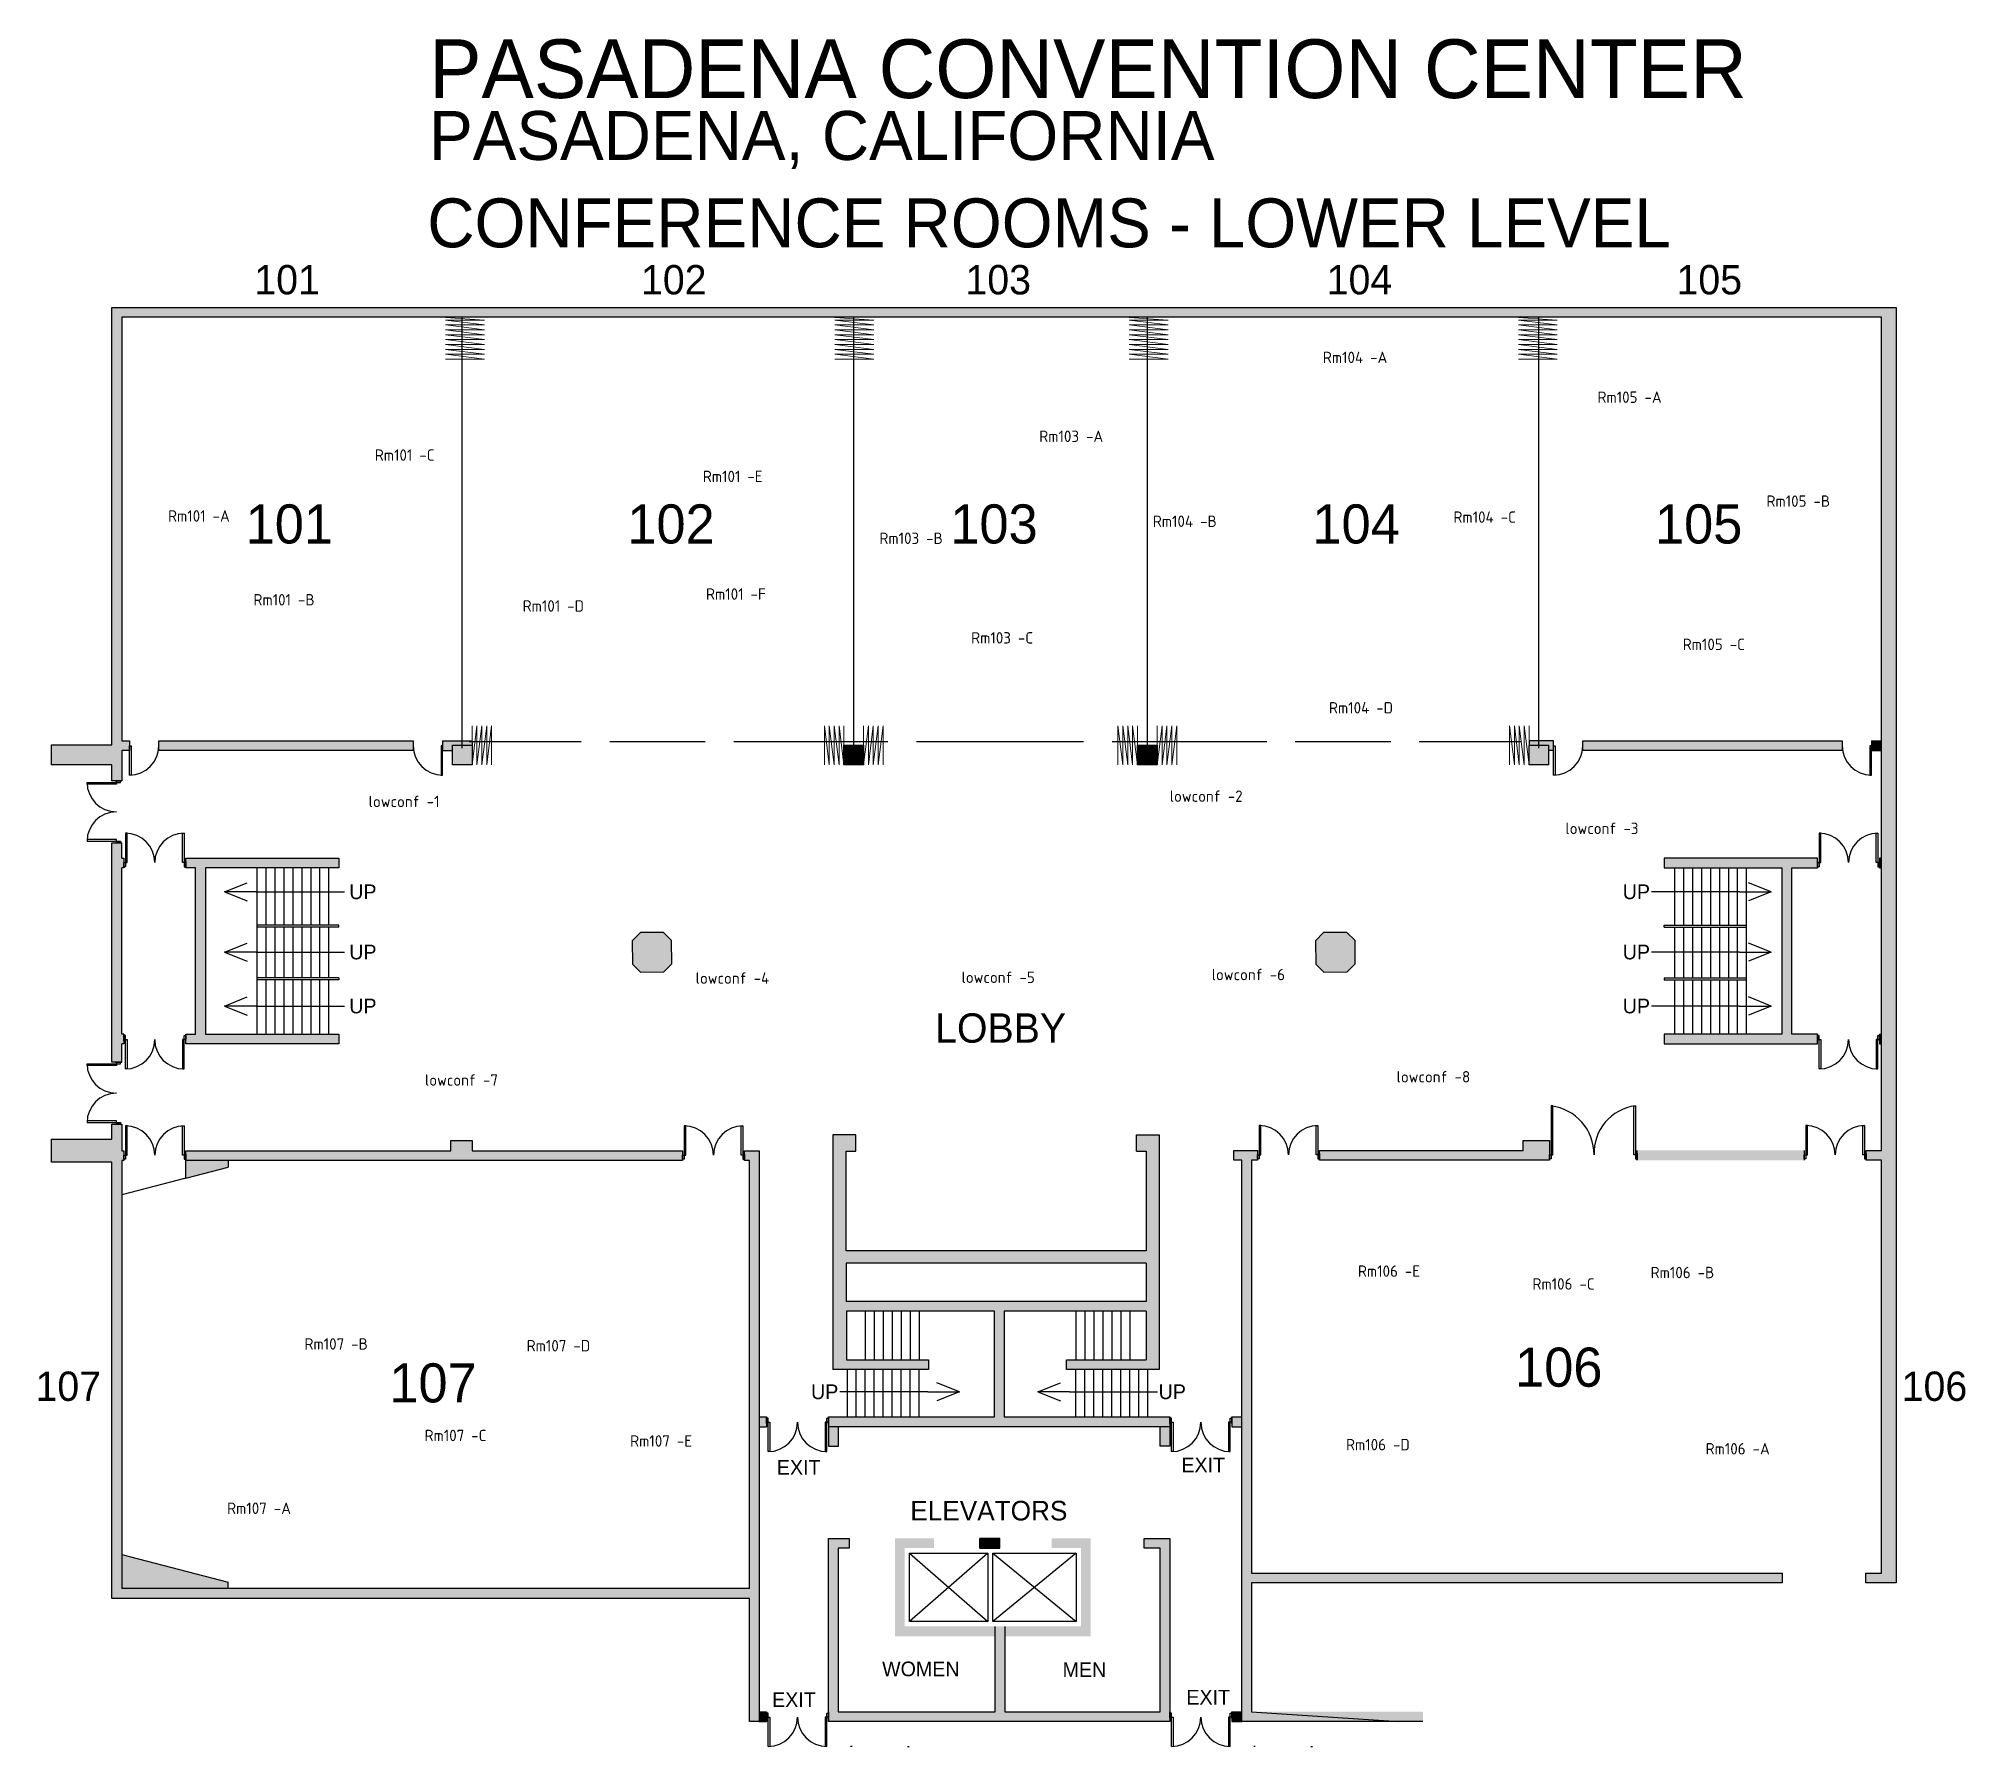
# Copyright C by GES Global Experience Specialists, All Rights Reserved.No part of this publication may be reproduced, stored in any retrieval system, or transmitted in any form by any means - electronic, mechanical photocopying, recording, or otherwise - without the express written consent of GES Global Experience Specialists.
# Model space of a CAD drawing. Header units: inches. Extents: x 3281 to 5643, y 3049 to 5144.
import ezdxf
from ezdxf.enums import TextEntityAlignment as Align

# ---------------------------------------------------------------- set-up
doc = ezdxf.new("R2010")
doc.units = ezdxf.units.IN
doc.header["$LTSCALE"] = 100
doc.header["$MEASUREMENT"] = 0
doc.linetypes.add('DASHED', pattern=[19.05, 12.7, -6.35])
doc.linetypes.add('DASHEDTINY', pattern=[2.8575, 1.905, -0.9525])
doc.layers.add('AP_Name', color=176, linetype='CONTINUOUS', lineweight=18, true_color=0x000080)
for name, color, linetype, lineweight in [('bldg_airwall', 53, 'DASHED', 25), ('bldg_airwall_storage', 53, 'CONTINUOUS', 18), ('bldg_doors', 7, 'CONTINUOUS', 25), ('bldg_text', 94, 'CONTINUOUS', 25), ('bldg_title', 94, 'CONTINUOUS', 25), ('bldg_wallint', 7, 'CONTINUOUS', 25), ('bldg_wallintsol', 7, 'CONTINUOUS', 25)]:
    doc.layers.add(name, color=color, linetype=linetype, lineweight=lineweight)
doc.layers.add('bldg_stairs', color=9, linetype='CONTINUOUS')
doc.styles.add('bldgtx18', font='bldgtx18')
doc.styles.add('bldgtx24', font='bldgtx24')
doc.styles.add('bldgtx36', font='bldgtx36')
doc.styles.add('bldgtx48', font='bldgtx48')
doc.styles.add('iso3098', font='iso3098')
doc.styles.add('showtx60', font='showtx60')

msp = doc.modelspace()

# ---------------------------------------------------------------- texts
at = {"layer": 'AP_Name', "style": 'iso3098'}
for s, p in [('Rm104 -A', (4855.5, 4745.7)), ('Rm105 -A', (5192.2, 4696.9)), ('Rm103 -A', (4507.8, 4648.9)), ('Rm101 -C', (3693.1, 4625.9)), ('Rm101 -E', (4095.3, 4599.7)), ('Rm105 -B', (5399.4, 4569.4)), ('Rm101 -A', (3439.6, 4551.2)), ('Rm104 -C', (5015.6, 4549.8)), ('Rm103 -B', (4311.8, 4523.8)), ('Rm104 -B', (4647, 4544.7)), ('Rm101 -F', (4099.2, 4455.4)), ('Rm101 -B', (3544.3, 4448.4)), ('Rm101 -D', (3874.4, 4440.8)), ('Rm103 -C', (4424.3, 4401.7)), ('Rm105 -C', (5296.7, 4393.7)), ('Rm104 -D', (4863, 4315.9)), ('lowconf -1', (3685.6, 4201)), ('lowconf -2', (4667.8, 4207.5)), ('lowconf -3', (5152.9, 4168)), ('lowconf -4', (4086.5, 3984.3)), ('lowconf -5', (4412.5, 3985.3)), ('lowconf -6', (4719.2, 3988.7)), ('lowconf -8', (4945.9, 3863.3)), ('lowconf -7', (3754.6, 3859.3)), ('Rm106 -E', (4898.5, 3624.9)), ('Rm106 -C', (5112.5, 3609.2)), ('Rm106 -B', (5257.4, 3623.2)), ('Rm107 -B', (3606.9, 3535.6)), ('Rm107 -D', (3879.3, 3533.4)), ('Rm107 -C', (3754.1, 3423.3)), ('Rm107 -E', (4006.2, 3416.6)), ('Rm106 -D', (4883.9, 3412.1)), ('Rm106 -A', (5324.8, 3407)), ('Rm107 -A', (3512, 3334))]:
    msp.add_text(s, height=14, dxfattribs=at).set_placement(p)
at = {"layer": 'bldg_airwall', "style": 'bldgtx48'}
for s, p in [('101', (3588.3, 4548.4)), ('102', (4056.3, 4548.4)), ('103', (4452.3, 4548.4)), ('104', (4896.3, 4548.4)), ('105', (5316.3, 4548.4)), ('106', (5144.8, 3514.1)), ('107', (3764.5, 3494.8))]:
    msp.add_text(s, height=48, dxfattribs=at).set_placement(p, align=Align.MIDDLE_CENTER)
at = {"layer": 'bldg_text'}
for s, height, style, p in [('101', 36, 'bldgtx36', (3585.6, 4848)), ('102', 36, 'bldgtx36', (4059.7, 4848)), ('103', 36, 'bldgtx36', (4457.5, 4848)), ('104', 36, 'bldgtx36', (4900.4, 4848)), ('105', 36, 'bldgtx36', (5329.3, 4848)), ('UP', 18, 'bldgtx18', (3678.5, 4097.2)), ('UP', 18, 'bldgtx18', (5239.9, 4097.2)), ('UP', 18, 'bldgtx18', (3678.5, 4023.3)), ('UP', 18, 'bldgtx18', (5239.9, 4023.3)), ('UP', 18, 'bldgtx18', (3678.5, 3957.1)), ('LOBBY', 36, 'bldgtx36', (4460.4, 3930.1)), ('UP', 18, 'bldgtx18', (5239.9, 3957.1)), ('107', 36, 'bldgtx36', (3317.3, 3490.7)), ('106', 36, 'bldgtx36', (5605.4, 3490.7)), ('UP', 18, 'bldgtx18', (4244.7, 3483.9)), ('UP', 18, 'bldgtx18', (4670.9, 3483.9)), ('ELEVATORS', 24, 'bldgtx24', (4446, 3338.1))]:
    msp.add_text(s, height=height, dxfattribs=dict(at, style=style)).set_placement(p, align=Align.MIDDLE_CENTER)
at = {"layer": 'bldg_text', "style": 'bldgtx18'}
for s, p in [('EXIT', (4682.1, 3385.2)), ('EXIT', (4186.1, 3382.2)), ('WOMEN', (4315.1, 3135)), ('MEN', (4536.4, 3134)), ('EXIT', (4180.3, 3097.2)), ('EXIT', (4688.2, 3100.3))]:
    msp.add_text(s, height=18, dxfattribs=at).set_placement(p)
at = {"layer": 'bldg_title', "style": 'showtx60'}
for s, height, p in [('PASADENA CONVENTION CENTER', 72, (3759.7, 5070.8)), ('PASADENA, CALIFORNIA', 60, (3759.7, 4994.9))]:
    msp.add_text(s, height=height, dxfattribs=at).set_placement(p)
msp.add_text('CONFERENCE ROOMS - LOWER LEVEL', height=60, dxfattribs=at).set_placement((4519.8, 4887.7), align=Align.CENTER)

# ---------------------------------------------------------------- hatches: boundary and pattern name
at = {"layer": 'bldg_wallintsol'}
for points in [[(5540.3, 4801.9), (5540.3, 4157.3), (5540.4, 4138.4), (5540.3, 4138.4), (5540.3, 4126.4), (5540.4, 4126.4), (5540.3, 3922.5), (5540.3, 3780), (5521.6, 3780), (5521.6, 3768), (5540.3, 3768), (5540.3, 3261.6), (5521.4, 3261.6), (5521.4, 3249.6), (5558.4, 3249.6), (5558.4, 3774), (5558.4, 4813.9), (3370.9, 4813.9), (3370.9, 4353.1), (3370.9, 4277.4), (3296.8, 4277.4), (3296.8, 4252.9), (3370.9, 4252.9), (3370.9, 4233.3), (3382.9, 4233.3), (3382.9, 4270.4), (3392.3, 4270.4), (3392.3, 4276.3), (3392.3, 4282.4), (3382.9, 4282.4), (3382.9, 4347.1), (3382.9, 4801.9)], [(3740.3, 4282.4), (3428.3, 4282.4), (3428.3, 4270.4), (3740.3, 4270.4)], [(4292.3, 4276.9), (4268.3, 4276.9), (4268.3, 4252.9), (4292.3, 4252.9)], [(4652.3, 4276.9), (4628.3, 4276.9), (4628.3, 4252.9), (4652.3, 4252.9)], [(5492.3, 4282.4), (5174.3, 4282.4), (5174.3, 4270.4), (5492.3, 4270.4)], [(5540.3, 4282.4), (5528.3, 4282.4), (5528.3, 4270.4), (5540.3, 4270.4)], [(5461.9, 4138.4), (5274.2, 4138.4), (5274.2, 4126.4), (5418.4, 4126.4), (5418.4, 3922.5), (5274.2, 3922.5), (5274.2, 3910.5), (5410.9, 3910.5), (5461.9, 3910.5), (5461.9, 3922.5), (5430.4, 3922.5), (5430.4, 4126.4), (5461.9, 4126.4)], [(5540.3, 4138.4), (5537.9, 4138.4), (5537.9, 4126.4), (5540.3, 4126.4)], [(4057.1, 4037.3), (4047, 4047.2), (4018.7, 4047.1), (4008.8, 4037), (4008.9, 4008.6), (4019, 3998.7), (4047.4, 3998.9), (4057.3, 4009)], [(4895, 4037.3), (4884.9, 4047.2), (4856.5, 4047.1), (4846.6, 4037), (4846.8, 4008.6), (4856.9, 3998.7), (4885.3, 3998.9), (4895.2, 4009)], [(5540.3, 3922.5), (5537.9, 3922.5), (5537.9, 3910.5), (5540.3, 3910.5)], [(3382.9, 3812.2), (3370.9, 3812.2), (3370.9, 3793.6), (3296.8, 3793.6), (3296.8, 3765.7), (3370.9, 3765.7), (3370.9, 3230.5), (4152.4, 3230.5), (4152.4, 3079.4), (4164.4, 3079.4), (4164.4, 3253.6), (4164.4, 3779.5), (4146.4, 3779.5), (4146.4, 3767.5), (4152.4, 3767.5), (4152.4, 3242.5), (3382.9, 3242.5), (3382.9, 3767.5), (3385.4, 3767.5), (3385.4, 3779.5), (3382.9, 3779.5)], [(4070.4, 3779.5), (3812.3, 3779.5), (3812.3, 3792), (3786.4, 3792), (3786.4, 3779.5), (3461.4, 3779.5), (3461.4, 3767.5), (4070.4, 3767.5)], [(5133.4, 3780), (5133.4, 3792), (5101, 3792), (5101, 3780), (4851.5, 3780), (4851.5, 3768), (5133.4, 3768)], [(3513.4, 3767.5), (3461.4, 3767.5), (3461.4, 3745.9), (3513.4, 3759.5)], [(4978.2, 3079.4), (4978.2, 3091.4), (4768.2, 3091.4), (4768.2, 3249.6), (5418.8, 3249.6), (5418.8, 3261.6), (4768.2, 3261.6), (4768.2, 3768), (4775.5, 3768), (4775.5, 3780), (4762.2, 3780), (4746.3, 3780), (4746.3, 3768), (4756.2, 3768), (4756.2, 3255.6), (4756.2, 3079.4)], [(5445.6, 3780), (5240.7, 3780), (5240.7, 3768), (5445.6, 3768)], [(3382.9, 3284.5), (3382.9, 3242.5), (3513.4, 3242.5), (3513.4, 3250.5)], [(4667.9, 3091.4), (4667.9, 3304.1), (4636.5, 3304.1), (4636.5, 3292.1), (4655.9, 3292.1), (4655.9, 3091.4), (4465.8, 3091.4), (4465.8, 3184.1), (4453.8, 3184.1), (4453.8, 3091.4), (4261.3, 3091.4), (4261.3, 3292.1), (4274.7, 3292.1), (4274.7, 3304.1), (4249.3, 3304.1), (4249.3, 3089.8), (4249.5, 3089.8), (4249.5, 3079.4), (4459.8, 3079.4), (4667.9, 3079.4)], [(4459.5, 3304.1), (4435, 3304.1), (4435, 3292.1), (4459.5, 3292.1)], [(4173.5, 3091.4), (4164.4, 3091.4), (4164.4, 3079.4), (4173.5, 3079.4)], [(4756.2, 3091.4), (4743.9, 3091.4), (4743.9, 3079.4), (4756.2, 3079.4)]]:
    msp.add_hatch(color=256, dxfattribs=at).paths.add_polyline_path(points, flags=0)
h = msp.add_hatch(color=256, dxfattribs=at)
h.paths.add_polyline_path([(3812.3, 4282.4), (3776.3, 4282.4), (3776.3, 4270.4), (3788.3, 4270.4), (3788.3, 4276.9), (3812.3, 4276.9)], flags=0)
h.paths.add_polyline_path([(3812.3, 4276.9), (3788.3, 4276.9), (3788.3, 4252.9), (3812.3, 4252.9)], flags=0)
h = msp.add_hatch(color=256, dxfattribs=at)
h.paths.add_polyline_path([(5138.3, 4282.4), (5108.3, 4282.4), (5108.3, 4276.9), (5132.3, 4276.9), (5132.3, 4270.4), (5138.3, 4270.4), (5138.3, 4276.3)], flags=0)
h.paths.add_polyline_path([(5132.3, 4276.9), (5108.3, 4276.9), (5108.3, 4252.9), (5132.3, 4252.9)], flags=0)
h = msp.add_hatch(color=256, dxfattribs=at)
h.paths.add_polyline_path([(3385.3, 3922.5), (3382.9, 3922.5), (3382.8, 4126.4), (3385.3, 4126.4), (3385.3, 4138.4), (3382.8, 4138.4), (3382.9, 4157.3), (3370.9, 4157.3), (3370.9, 3888.2), (3382.9, 3888.2), (3382.9, 3910.5), (3385.3, 3910.5)], flags=0)
h.paths.add_polyline_path([(3485.4, 4126.4), (3649, 4126.4), (3649, 4138.4), (3461.3, 4138.4), (3461.3, 4126.4), (3473.4, 4126.4), (3473.4, 3922.5), (3461.3, 3922.5), (3461.3, 3910.5), (3512.3, 3910.5), (3649, 3910.5), (3649, 3922.5), (3485.4, 3922.5)], flags=0)
h = msp.add_hatch(color=256, dxfattribs=at)
h.paths.add_polyline_path([(4654.9, 3798.9), (4626.9, 3798.9), (4626.9, 3778.9), (4638.9, 3778.9), (4638.9, 3656.9), (4270.9, 3656.9), (4270.9, 3778.9), (4282.9, 3778.9), (4282.9, 3798.9), (4254.9, 3798.9), (4254.9, 3511.1), (4372.1, 3511.1), (4372.1, 3523.1), (4271.4, 3523.1), (4271.4, 3582.6), (4452.9, 3582.6), (4452.9, 3453.1), (4249.5, 3453.1), (4249.5, 3441.1), (4667.9, 3441.1), (4667.9, 3453.1), (4661.9, 3453.1), (4464.9, 3453.1), (4464.9, 3582.6), (4638.9, 3582.6), (4638.9, 3523.1), (4541.3, 3523.1), (4541.3, 3511.1), (4654.9, 3511.1)], flags=0)
h.paths.add_polyline_path([(4638.9, 3594.6), (4270.9, 3594.6), (4270.9, 3641.5), (4638.9, 3641.5)], flags=0)
h = msp.add_hatch(color=256, dxfattribs=at)
h.paths.add_polyline_path([(4261.5, 3441.1), (4249.5, 3441.1), (4249.5, 3417.1), (4261.5, 3417.1)], flags=0)
h.paths.add_polyline_path([(4173.5, 3453.1), (4164.4, 3453.1), (4164.4, 3441.1), (4173.5, 3441.1)], flags=0)
h = msp.add_hatch(color=256, dxfattribs=at)
h.paths.add_polyline_path([(4756.2, 3453.1), (4743.9, 3453.1), (4743.9, 3441.1), (4756.2, 3441.1)], flags=0)
h.paths.add_polyline_path([(4667.9, 3441.1), (4655.9, 3441.1), (4655.9, 3417.1), (4667.9, 3417.1)], flags=0)
at = {"layer": 'bldg_wallintsol', "linetype": 'CONTINUOUS'}
msp.add_hatch(color=256, dxfattribs=at).paths.add_polyline_path([(4330.9, 3184.1), (4450.9, 3184.1), (4570.9, 3184.1), (4570.9, 3304.1), (4522.9, 3304.1), (4522.9, 3292.1), (4558.9, 3292.1), (4558.9, 3196.1), (4342.9, 3196.1), (4342.9, 3292.1), (4378.9, 3292.1), (4378.9, 3304.1), (4330.9, 3304.1)], flags=0)

# ---------------------------------------------------------------- linework, layer by layer
at = {"layer": 'bldg_airwall'}
for p, q in [((3800.4, 4273.5), (3800.4, 4802.1)), ((4280.4, 4273.5), (4280.4, 4802.1)), ((4640.4, 4273.5), (4640.4, 4802.1)), ((5120.4, 4273.5), (5120.4, 4802.1)), ((3946.2, 4281.2), (3808.9, 4281.2)), ((4098.2, 4281.2), (3981.2, 4281.2)), ((4322.2, 4281.2), (4133.2, 4281.2)), ((4562.2, 4281.2), (4357.2, 4281.2)), ((4786.7, 4281.2), (4597.2, 4281.2)), ((4938.7, 4281.2), (4821.7, 4281.2)), ((5098.9, 4281.2), (4973.7, 4281.2))]:
    msp.add_line(p, q, dxfattribs=at)
at = {"layer": 'bldg_airwall_storage'}
for p, q in [((3780, 4801.9), (3827.7, 4801.9)), ((3827.7, 4798.5), (3780, 4801.5)), ((3827.7, 4792.5), (3780, 4798.5)), ((3780, 4798.5), (3827.7, 4798.5)), ((4257.2, 4801.9), (4304.8, 4801.9)), ((4304.8, 4798.5), (4257.2, 4801.5)), ((4304.8, 4792.5), (4257.2, 4798.5)), ((4257.2, 4798.5), (4304.8, 4798.5)), ((4618.2, 4801.9), (4665.8, 4801.9)), ((4665.8, 4798.5), (4618.2, 4801.5)), ((4665.8, 4792.5), (4618.2, 4798.5)), ((4618.2, 4798.5), (4665.8, 4798.5)), ((5095.3, 4801.9), (5142.9, 4801.9)), ((5142.9, 4798.5), (5095.3, 4801.5)), ((5142.9, 4792.5), (5095.3, 4798.5)), ((5095.3, 4798.5), (5142.9, 4798.5)), ((3827.7, 4786.5), (3780, 4792.5)), ((3780, 4792.5), (3827.7, 4792.5)), ((3827.7, 4780.5), (3780, 4786.5)), ((3780, 4786.5), (3827.7, 4786.5)), ((3827.7, 4774.5), (3780, 4780.5)), ((3780, 4780.5), (3827.7, 4780.5)), ((3827.7, 4768.5), (3780, 4774.5)), ((3780, 4774.5), (3827.7, 4774.5)), ((4304.8, 4786.5), (4257.2, 4792.5)), ((4257.2, 4792.5), (4304.8, 4792.5)), ((4304.8, 4780.5), (4257.2, 4786.5)), ((4257.2, 4786.5), (4304.8, 4786.5)), ((4304.8, 4774.5), (4257.2, 4780.5)), ((4257.2, 4780.5), (4304.8, 4780.5)), ((4304.8, 4768.5), (4257.2, 4774.5)), ((4257.2, 4774.5), (4304.8, 4774.5)), ((4665.8, 4786.5), (4618.2, 4792.5)), ((4618.2, 4792.5), (4665.8, 4792.5)), ((4665.8, 4780.5), (4618.2, 4786.5)), ((4618.2, 4786.5), (4665.8, 4786.5)), ((4665.8, 4774.5), (4618.2, 4780.5)), ((4618.2, 4780.5), (4665.8, 4780.5)), ((4665.8, 4768.5), (4618.2, 4774.5)), ((4618.2, 4774.5), (4665.8, 4774.5)), ((5142.9, 4786.5), (5095.3, 4792.5)), ((5095.3, 4792.5), (5142.9, 4792.5)), ((5142.9, 4780.5), (5095.3, 4786.5)), ((5095.3, 4786.5), (5142.9, 4786.5)), ((5142.9, 4774.5), (5095.3, 4780.5)), ((5095.3, 4780.5), (5142.9, 4780.5)), ((5142.9, 4768.5), (5095.3, 4774.5)), ((5095.3, 4774.5), (5142.9, 4774.5)), ((3827.7, 4762.5), (3780, 4768.5)), ((3780, 4768.5), (3827.7, 4768.5)), ((3827.7, 4756.5), (3780, 4762.5)), ((3780, 4762.5), (3827.7, 4762.5)), ((3827.7, 4750.5), (3780, 4756.5)), ((3780, 4756.5), (3827.7, 4756.5)), ((3780, 4750.5), (3827.7, 4750.5)), ((4304.8, 4762.5), (4257.2, 4768.5)), ((4257.2, 4768.5), (4304.8, 4768.5)), ((4304.8, 4756.5), (4257.2, 4762.5)), ((4257.2, 4762.5), (4304.8, 4762.5)), ((4304.8, 4750.5), (4257.2, 4756.5)), ((4257.2, 4756.5), (4304.8, 4756.5)), ((4257.2, 4750.5), (4304.8, 4750.5)), ((4665.8, 4762.5), (4618.2, 4768.5)), ((4618.2, 4768.5), (4665.8, 4768.5)), ((4665.8, 4756.5), (4618.2, 4762.5)), ((4618.2, 4762.5), (4665.8, 4762.5)), ((4665.8, 4750.5), (4618.2, 4756.5)), ((4618.2, 4756.5), (4665.8, 4756.5)), ((4618.2, 4750.5), (4665.8, 4750.5)), ((5142.9, 4762.5), (5095.3, 4768.5)), ((5095.3, 4768.5), (5142.9, 4768.5)), ((5142.9, 4756.5), (5095.3, 4762.5)), ((5095.3, 4762.5), (5142.9, 4762.5)), ((5142.9, 4750.5), (5095.3, 4756.5)), ((5095.3, 4756.5), (5142.9, 4756.5)), ((5095.3, 4750.5), (5142.9, 4750.5)), ((3812.3, 4300.9), (3812.3, 4252.9)), ((3818.3, 4300.9), (3812.3, 4252.9)), ((3818.3, 4300.9), (3818.3, 4252.9)), ((3824.3, 4300.9), (3818.3, 4252.9)), ((3824.3, 4300.9), (3824.3, 4252.9)), ((3830.3, 4300.9), (3824.3, 4252.9)), ((3830.3, 4252.9), (3830.3, 4300.9)), ((3836.3, 4300.9), (3830.3, 4252.9)), ((3836.3, 4252.9), (3836.3, 4300.9)), ((4244.3, 4300.9), (4244.3, 4252.9)), ((4244.3, 4300.9), (4250.3, 4252.9)), ((4250.3, 4300.9), (4250.3, 4252.9)), ((4250.3, 4300.9), (4256.3, 4252.9)), ((4256.3, 4300.9), (4256.3, 4252.9)), ((4256.3, 4300.9), (4262.3, 4252.9)), ((4262.3, 4300.9), (4262.3, 4252.9)), ((4262.3, 4300.9), (4268.3, 4252.9)), ((4268.3, 4252.9), (4268.3, 4300.9)), ((4292.3, 4300.9), (4292.3, 4252.9)), ((4298.3, 4300.9), (4292.3, 4252.9)), ((4298.3, 4300.9), (4298.3, 4252.9)), ((4304.3, 4300.9), (4298.3, 4252.9)), ((4304.3, 4300.9), (4304.3, 4252.9)), ((4310.3, 4300.9), (4304.3, 4252.9)), ((4310.3, 4300.9), (4310.3, 4252.9)), ((4316.3, 4300.9), (4310.3, 4252.9)), ((4316.3, 4252.9), (4316.3, 4300.9)), ((4604.3, 4300.9), (4604.3, 4252.9)), ((4604.3, 4300.9), (4610.3, 4252.9)), ((4610.3, 4300.9), (4610.3, 4252.9)), ((4610.3, 4300.9), (4616.3, 4252.9)), ((4616.3, 4300.9), (4616.3, 4252.9)), ((4616.3, 4300.9), (4622.3, 4252.9)), ((4622.3, 4300.9), (4622.3, 4252.9)), ((4622.3, 4300.9), (4628.3, 4252.9)), ((4628.3, 4252.9), (4628.3, 4300.9)), ((4652.3, 4300.9), (4652.3, 4252.9)), ((4658.3, 4300.9), (4652.3, 4252.9)), ((4658.3, 4300.9), (4658.3, 4252.9)), ((4664.3, 4300.9), (4658.3, 4252.9)), ((4664.3, 4300.9), (4664.3, 4252.9)), ((4670.3, 4300.9), (4664.3, 4252.9)), ((4670.3, 4300.9), (4670.3, 4252.9)), ((4676.3, 4300.9), (4670.3, 4252.9)), ((4676.3, 4252.9), (4676.3, 4300.9)), ((5084.3, 4300.9), (5084.3, 4252.9)), ((5090.3, 4252.9), (5084.3, 4300.9)), ((5090.3, 4252.9), (5090.3, 4300.9)), ((5096.3, 4252.9), (5090.3, 4300.9)), ((5096.3, 4300.9), (5096.3, 4252.9)), ((5096.3, 4300.9), (5102.3, 4252.9)), ((5108.3, 4252.9), (5102.3, 4300.9)), ((5102.3, 4300.9), (5102.3, 4252.9)), ((5108.3, 4252.9), (5108.3, 4300.9))]:
    msp.add_line(p, q, dxfattribs=at)
at = {"layer": 'bldg_doors'}
for p, q in [((3392.3, 4276.3), (3394.3, 4276.3)), ((3392.3, 4240.3), (3392.3, 4276.3)), ((3394.3, 4276.3), (3394.3, 4240.3)), ((3776.3, 4276.3), (3774.3, 4276.3)), ((3774.3, 4276.3), (3774.3, 4240.3)), ((3776.3, 4240.3), (3776.3, 4276.3)), ((5138.3, 4276.3), (5140.3, 4276.3)), ((5138.3, 4240.3), (5138.3, 4276.3)), ((5140.3, 4276.3), (5140.3, 4240.3)), ((5528.3, 4276.3), (5526.3, 4276.3)), ((5526.3, 4276.3), (5526.3, 4240.3)), ((5528.3, 4240.3), (5528.3, 4276.3)), ((3340.3, 4229.3), (3340.3, 4231.3)), ((3340.3, 4231.3), (3376.3, 4231.3)), ((3376.3, 4229.3), (3340.3, 4229.3)), ((3381.3, 4233.3), (3376.3, 4233.3)), ((3376.3, 4233.3), (3376.3, 4231.3)), ((3376.3, 4231.3), (3381.3, 4231.3)), ((3376.3, 4231.3), (3376.3, 4229.3)), ((3381.3, 4231.3), (3381.3, 4233.3)), ((3394.3, 4240.3), (3392.3, 4240.3)), ((3774.3, 4240.3), (3776.3, 4240.3)), ((5140.3, 4240.3), (5138.3, 4240.3)), ((5526.3, 4240.3), (5528.3, 4240.3)), ((3376.3, 4161.3), (3340.3, 4161.3)), ((3340.3, 4161.3), (3340.3, 4159.3)), ((3340.3, 4159.3), (3376.3, 4159.3)), ((3376.3, 4159.3), (3376.3, 4161.3)), ((3376.3, 4157.3), (3376.3, 4159.3)), ((3376.3, 4159.3), (3381.3, 4159.3)), ((3381.3, 4159.3), (3381.3, 4157.3)), ((3389.3, 4169), (3387.3, 4169)), ((3387.3, 4169), (3387.3, 4133)), ((3389.3, 4133), (3389.3, 4169)), ((3457.3, 4133), (3457.3, 4169)), ((3457.3, 4169), (3459.3, 4169)), ((3459.3, 4169), (3459.3, 4133)), ((5465.9, 4169), (5463.9, 4169)), ((5463.9, 4169), (5463.9, 4133)), ((5465.9, 4133), (5465.9, 4169)), ((5533.9, 4133), (5533.9, 4169)), ((5533.9, 4169), (5535.9, 4169)), ((5535.9, 4169), (5535.9, 4133)), ((3381.3, 4157.3), (3376.3, 4157.3)), ((3385.3, 4128), (3385.3, 4133)), ((3385.3, 4133), (3387.3, 4133)), ((3387.3, 4128), (3385.3, 4128)), ((3387.3, 4133), (3387.3, 4128)), ((3387.3, 4133), (3389.3, 4133)), ((3459.3, 4133), (3457.3, 4133)), ((3461.3, 4133), (3459.3, 4133)), ((3459.3, 4133), (3459.3, 4128)), ((3459.3, 4128), (3461.3, 4128)), ((3461.3, 4128), (3461.3, 4133)), ((5461.9, 4128), (5461.9, 4133)), ((5461.9, 4133), (5463.9, 4133)), ((5463.9, 4128), (5461.9, 4128)), ((5463.9, 4133), (5463.9, 4128)), ((5463.9, 4133), (5465.9, 4133)), ((5535.9, 4133), (5533.9, 4133)), ((5537.9, 4133), (5535.9, 4133)), ((5535.9, 4133), (5535.9, 4128)), ((5535.9, 4128), (5537.9, 4128)), ((5537.9, 4128), (5537.9, 4133)), ((3387.3, 3920.9), (3385.3, 3920.9)), ((3385.3, 3920.9), (3385.3, 3915.9)), ((3385.3, 3915.9), (3387.3, 3915.9)), ((3387.3, 3915.9), (3387.3, 3920.9)), ((3387.3, 3915.9), (3389.3, 3915.9)), ((3387.3, 3879.9), (3387.3, 3915.9)), ((3389.3, 3915.9), (3389.3, 3879.9)), ((3459.3, 3915.9), (3457.3, 3915.9)), ((3457.3, 3915.9), (3457.3, 3879.9)), ((3459.3, 3920.9), (3461.3, 3920.9)), ((3459.3, 3915.9), (3459.3, 3920.9)), ((3461.3, 3915.9), (3459.3, 3915.9)), ((3459.3, 3879.9), (3459.3, 3915.9)), ((3461.3, 3920.9), (3461.3, 3915.9)), ((5463.9, 3920.9), (5461.9, 3920.9)), ((5461.9, 3920.9), (5461.9, 3915.9)), ((5461.9, 3915.9), (5463.9, 3915.9)), ((5463.9, 3915.9), (5463.9, 3920.9)), ((5463.9, 3915.9), (5465.9, 3915.9)), ((5463.9, 3879.9), (5463.9, 3915.9)), ((5465.9, 3915.9), (5465.9, 3879.9)), ((5535.9, 3915.9), (5533.9, 3915.9)), ((5533.9, 3915.9), (5533.9, 3879.9)), ((5535.9, 3920.9), (5537.9, 3920.9)), ((5535.9, 3915.9), (5535.9, 3920.9)), ((5537.9, 3915.9), (5535.9, 3915.9)), ((5535.9, 3879.9), (5535.9, 3915.9)), ((5537.9, 3920.9), (5537.9, 3915.9)), ((3340.3, 3884.2), (3340.3, 3886.2)), ((3340.3, 3886.2), (3376.3, 3886.2)), ((3376.3, 3884.2), (3340.3, 3884.2)), ((3381.3, 3888.2), (3376.3, 3888.2)), ((3376.3, 3888.2), (3376.3, 3886.2)), ((3376.3, 3886.2), (3381.3, 3886.2)), ((3376.3, 3886.2), (3376.3, 3884.2)), ((3381.3, 3886.2), (3381.3, 3888.2)), ((3389.3, 3879.9), (3387.3, 3879.9)), ((3457.3, 3879.9), (3459.3, 3879.9)), ((5465.9, 3879.9), (5463.9, 3879.9)), ((5533.9, 3879.9), (5535.9, 3879.9)), ((5137.4, 3834.6), (5135.4, 3834.6)), ((5135.4, 3834.6), (5135.4, 3774.6)), ((5137.4, 3774.6), (5137.4, 3834.6)), ((5236.7, 3774.6), (5236.7, 3834.6)), ((5236.7, 3834.6), (5238.7, 3834.6)), ((5238.7, 3834.6), (5238.7, 3774.6)), ((3376.3, 3816.2), (3340.3, 3816.2)), ((3340.3, 3816.2), (3340.3, 3814.2)), ((3340.3, 3814.2), (3376.3, 3814.2)), ((3376.3, 3814.2), (3376.3, 3816.2)), ((3376.3, 3812.2), (3376.3, 3814.2)), ((3376.3, 3814.2), (3381.3, 3814.2)), ((3381.3, 3812.2), (3376.3, 3812.2)), ((3381.3, 3814.2), (3381.3, 3812.2)), ((3389.4, 3810.1), (3387.4, 3810.1)), ((3387.4, 3810.1), (3387.4, 3774.1)), ((3389.4, 3774.1), (3389.4, 3810.1)), ((3457.4, 3774.1), (3457.4, 3810.1)), ((3457.4, 3810.1), (3459.4, 3810.1)), ((3459.4, 3810.1), (3459.4, 3774.1)), ((4074.4, 3810.1), (4072.4, 3810.1)), ((4072.4, 3810.1), (4072.4, 3774.1)), ((4074.4, 3774.1), (4074.4, 3810.1)), ((4142.4, 3774.1), (4142.4, 3810.1)), ((4142.4, 3810.1), (4144.4, 3810.1)), ((4144.4, 3810.1), (4144.4, 3774.1)), ((4779.5, 3810.6), (4777.5, 3810.6)), ((4777.5, 3810.6), (4777.5, 3774.6)), ((4779.5, 3774.6), (4779.5, 3810.6)), ((4847.5, 3774.6), (4847.5, 3810.6)), ((4847.5, 3810.6), (4849.5, 3810.6)), ((4849.5, 3810.6), (4849.5, 3774.6)), ((5449.6, 3810.6), (5447.6, 3810.6)), ((5447.6, 3810.6), (5447.6, 3774.6)), ((5449.6, 3774.6), (5449.6, 3810.6)), ((5517.6, 3774.6), (5517.6, 3810.6)), ((5517.6, 3810.6), (5519.6, 3810.6)), ((5519.6, 3810.6), (5519.6, 3774.6)), ((3385.4, 3769.1), (3385.4, 3774.1)), ((3385.4, 3774.1), (3387.4, 3774.1)), ((3387.4, 3769.1), (3385.4, 3769.1)), ((3387.4, 3774.1), (3387.4, 3769.1)), ((3387.4, 3774.1), (3389.4, 3774.1)), ((3459.4, 3774.1), (3457.4, 3774.1)), ((3461.4, 3774.1), (3459.4, 3774.1)), ((3459.4, 3774.1), (3459.4, 3769.1)), ((3459.4, 3769.1), (3461.4, 3769.1)), ((3461.4, 3769.1), (3461.4, 3774.1)), ((4070.4, 3769.1), (4070.4, 3774.1)), ((4070.4, 3774.1), (4072.4, 3774.1)), ((4072.4, 3769.1), (4070.4, 3769.1)), ((4072.4, 3774.1), (4072.4, 3769.1)), ((4072.4, 3774.1), (4074.4, 3774.1)), ((4144.4, 3774.1), (4142.4, 3774.1)), ((4146.4, 3774.1), (4144.4, 3774.1)), ((4144.4, 3774.1), (4144.4, 3769.1)), ((4144.4, 3769.1), (4146.4, 3769.1)), ((4146.4, 3769.1), (4146.4, 3774.1)), ((4775.5, 3769.6), (4775.5, 3774.6)), ((4775.5, 3774.6), (4777.5, 3774.6)), ((4777.5, 3769.6), (4775.5, 3769.6)), ((4777.5, 3774.6), (4777.5, 3769.6)), ((4777.5, 3774.6), (4779.5, 3774.6)), ((4849.5, 3774.6), (4847.5, 3774.6)), ((4851.5, 3774.6), (4849.5, 3774.6)), ((4849.5, 3774.6), (4849.5, 3769.6)), ((4849.5, 3769.6), (4851.5, 3769.6)), ((4851.5, 3769.6), (4851.5, 3774.6)), ((5133.4, 3769.6), (5133.4, 3774.6)), ((5133.4, 3774.6), (5135.4, 3774.6)), ((5135.4, 3769.6), (5133.4, 3769.6)), ((5135.4, 3774.6), (5135.4, 3769.6)), ((5135.4, 3774.6), (5137.4, 3774.6)), ((5238.7, 3774.6), (5236.7, 3774.6)), ((5240.7, 3774.6), (5238.7, 3774.6)), ((5238.7, 3774.6), (5238.7, 3769.6)), ((5238.7, 3769.6), (5240.7, 3769.6)), ((5240.7, 3769.6), (5240.7, 3774.6)), ((5445.6, 3769.6), (5445.6, 3774.6)), ((5445.6, 3774.6), (5447.6, 3774.6)), ((5447.6, 3769.6), (5445.6, 3769.6)), ((5447.6, 3774.6), (5447.6, 3769.6)), ((5447.6, 3774.6), (5449.6, 3774.6)), ((5519.6, 3774.6), (5517.6, 3774.6)), ((5521.6, 3774.6), (5519.6, 3774.6)), ((5519.6, 3774.6), (5519.6, 3769.6)), ((5519.6, 3769.6), (5521.6, 3769.6)), ((5521.6, 3769.6), (5521.6, 3774.6)), ((4175.5, 3451.5), (4173.5, 3451.5)), ((4173.5, 3451.5), (4173.5, 3446.5)), ((4175.5, 3446.5), (4175.5, 3451.5)), ((4247.5, 3451.5), (4249.5, 3451.5)), ((4247.5, 3446.5), (4247.5, 3451.5)), ((4249.5, 3451.5), (4249.5, 3446.5)), ((4249.5, 3451.5), (4249.5, 3446.5)), ((4669.9, 3451.5), (4667.9, 3451.5)), ((4667.9, 3451.5), (4667.9, 3446.5)), ((4669.9, 3446.5), (4669.9, 3451.5)), ((4741.9, 3451.5), (4743.9, 3451.5)), ((4741.9, 3446.5), (4741.9, 3451.5)), ((4743.9, 3451.5), (4743.9, 3446.5)), ((4743.9, 3451.5), (4743.9, 3446.5)), ((4173.5, 3446.5), (4175.5, 3446.5)), ((4175.5, 3446.5), (4177.5, 3446.5)), ((4175.5, 3410.5), (4175.5, 3446.5)), ((4177.5, 3446.5), (4177.5, 3410.5)), ((4247.5, 3446.5), (4245.5, 3446.5)), ((4245.5, 3446.5), (4245.5, 3410.5)), ((4249.5, 3446.5), (4247.5, 3446.5)), ((4247.5, 3410.5), (4247.5, 3446.5)), ((4667.9, 3446.5), (4669.9, 3446.5)), ((4669.9, 3446.5), (4671.9, 3446.5)), ((4669.9, 3410.5), (4669.9, 3446.5)), ((4671.9, 3446.5), (4671.9, 3410.5)), ((4741.9, 3446.5), (4739.9, 3446.5)), ((4739.9, 3446.5), (4739.9, 3410.5)), ((4743.9, 3446.5), (4741.9, 3446.5)), ((4741.9, 3410.5), (4741.9, 3446.5)), ((4177.5, 3410.5), (4175.5, 3410.5)), ((4245.5, 3410.5), (4247.5, 3410.5)), ((4671.9, 3410.5), (4669.9, 3410.5)), ((4739.9, 3410.5), (4741.9, 3410.5)), ((4175.5, 3089.8), (4173.5, 3089.8)), ((4173.5, 3089.8), (4173.5, 3084.8)), ((4173.5, 3084.8), (4175.5, 3084.8)), ((4175.5, 3084.8), (4175.5, 3089.8)), ((4175.5, 3084.8), (4177.5, 3084.8)), ((4175.5, 3048.8), (4175.5, 3084.8)), ((4177.5, 3084.8), (4177.5, 3048.8)), ((4247.5, 3084.8), (4245.5, 3084.8)), ((4245.5, 3084.8), (4245.5, 3048.8)), ((4247.5, 3089.8), (4249.5, 3089.8)), ((4247.5, 3084.8), (4247.5, 3089.8)), ((4249.5, 3084.8), (4247.5, 3084.8)), ((4247.5, 3048.8), (4247.5, 3084.8)), ((4249.5, 3089.8), (4249.5, 3084.8)), ((4249.5, 3089.8), (4249.5, 3084.8)), ((4669.9, 3089.8), (4667.9, 3089.8)), ((4667.9, 3089.8), (4667.9, 3084.8)), ((4667.9, 3084.8), (4669.9, 3084.8)), ((4669.9, 3084.8), (4669.9, 3089.8)), ((4669.9, 3084.8), (4671.9, 3084.8)), ((4669.9, 3048.8), (4669.9, 3084.8)), ((4671.9, 3084.8), (4671.9, 3048.8)), ((4741.9, 3084.8), (4739.9, 3084.8)), ((4739.9, 3084.8), (4739.9, 3048.8)), ((4741.9, 3089.8), (4743.9, 3089.8)), ((4741.9, 3084.8), (4741.9, 3089.8)), ((4743.9, 3084.8), (4741.9, 3084.8)), ((4741.9, 3048.8), (4741.9, 3084.8)), ((4743.9, 3089.8), (4743.9, 3084.8)), ((4743.9, 3089.8), (4743.9, 3084.8)), ((4278.3, 3048.8), (4276.3, 3048.8)), ((4346.3, 3048.8), (4348.3, 3048.8)), ((4772.7, 3048.8), (4770.7, 3048.8)), ((4840.7, 3048.8), (4842.7, 3048.8))]:
    msp.add_line(p, q, dxfattribs=at)
for centre, radius, start, end in [((3392.3, 4276.3), 36, 270, 0), ((3776.3, 4276.3), 36, 180, -90), ((5138.3, 4276.3), 36, 270, 0), ((5528.3, 4276.3), 36, 180, -90), ((3376.3, 4231.3), 36, 180, 270), ((3376.3, 4159.3), 36, 90, 180), ((3387.3, 4133), 36, 0, 90), ((3459.3, 4133), 36, 90, 180), ((5463.9, 4133), 36, 0, 90), ((5535.9, 4133), 36, 90, 180), ((3387.3, 3915.9), 36, 270, 0), ((3459.3, 3915.9), 36, 180, -90), ((5463.9, 3915.9), 36, -90, 0), ((5535.9, 3915.9), 36, 180, 270), ((3376.3, 3886.2), 36, 180, 270), ((3376.3, 3814.2), 36, 90, 180), ((5128, 3774.9), 60.1, -0.3394, 82.9326), ((5246.2, 3776.9), 58.2, 97.3523, 182.2941), ((3387.4, 3774.1), 36, 0, 90), ((3459.4, 3774.1), 36, 90, 180), ((4072.4, 3774.1), 36, 0, 90), ((4144.4, 3774.1), 36, 90, 180), ((4777.5, 3774.6), 36, 0, 90), ((4849.5, 3774.6), 36, 90, 180), ((5447.6, 3774.6), 36, 0, 90), ((5519.6, 3774.6), 36, 90, 180), ((4175.5, 3446.5), 36, 270, 0), ((4247.5, 3446.5), 36, 180, -90), ((4669.9, 3446.5), 36, 270, 0), ((4741.9, 3446.5), 36, 180, -90), ((4175.5, 3084.8), 36, 270, 0), ((4247.5, 3084.8), 36, 180, -90), ((4669.9, 3084.8), 36, 270, 0), ((4741.9, 3084.8), 36, 180, -90)]:
    msp.add_arc(centre, radius, start, end, dxfattribs=at)
at = {"layer": 'bldg_stairs'}
for p, q in [((3548.5, 4126.4), (3548.5, 3922.5)), ((3559.5, 4126.4), (3559.5, 4056.2)), ((3570.5, 4126.4), (3570.5, 4056.2)), ((3581.5, 4126.4), (3581.5, 4056.2)), ((3592.5, 4126.4), (3592.5, 4056.2)), ((3603.5, 4126.4), (3603.5, 4056.2)), ((3614.5, 4126.4), (3614.5, 4056.2)), ((3625.5, 4126.4), (3625.5, 4056.2)), ((3636.5, 4126.4), (3636.5, 4056.2)), ((5286.7, 4126.4), (5286.7, 4056.2)), ((5297.7, 4126.4), (5297.7, 4056.2)), ((5308.7, 4126.4), (5308.7, 4056.2)), ((5319.7, 4126.4), (5319.7, 4056.2)), ((5330.7, 4126.4), (5330.7, 4056.2)), ((5341.7, 4126.4), (5341.7, 4056.2)), ((5352.7, 4126.4), (5352.7, 4056.2)), ((5363.7, 4126.4), (5363.7, 4056.2)), ((5374.7, 4126.4), (5374.7, 3922.5)), ((3509, 4097.2), (3536.8, 4108.3)), ((3547.8, 4097.2), (3509, 4097.2)), ((3509, 4097.2), (3536.8, 4086.1)), ((3547.8, 4097.2), (3655.8, 4097.2)), ((5366.5, 4097.2), (5258.5, 4097.2)), ((5366.5, 4097.2), (5405.3, 4097.2)), ((5405.3, 4097.2), (5377.6, 4108.3)), ((5405.3, 4097.2), (5377.6, 4086.1)), ((3559.5, 4054), (3559.5, 3991.6)), ((3570.5, 4054), (3570.5, 3991.6)), ((3581.5, 4054), (3581.5, 3991.6)), ((3592.5, 4054), (3592.5, 3991.6)), ((3603.5, 4054), (3603.5, 3991.6)), ((3614.5, 4054), (3614.5, 3991.6)), ((3625.5, 4054), (3625.5, 3991.6)), ((3636.5, 4054), (3636.5, 3991.6)), ((5286.7, 4054), (5286.7, 3991.6)), ((5297.7, 4054), (5297.7, 3991.6)), ((5308.7, 4054), (5308.7, 3991.6)), ((5319.7, 4054), (5319.7, 3991.6)), ((5330.7, 4054), (5330.7, 3991.6)), ((5341.7, 4054), (5341.7, 3991.6)), ((5352.7, 4054), (5352.7, 3991.6)), ((5363.7, 4054), (5363.7, 3991.6)), ((3509, 4023.3), (3536.8, 4034.3)), ((3547.8, 4023.3), (3509, 4023.3)), ((3509, 4023.3), (3536.8, 4012.2)), ((3547.8, 4023.3), (3655.8, 4023.3)), ((5366.5, 4023.3), (5258.5, 4023.3)), ((5366.5, 4023.3), (5405.3, 4023.3)), ((5405.3, 4023.3), (5377.6, 4034.3)), ((5405.3, 4023.3), (5377.6, 4012.2)), ((3559.5, 3989.4), (3559.5, 3922.5)), ((3570.5, 3989.4), (3570.5, 3922.5)), ((3581.5, 3989.4), (3581.5, 3922.5)), ((3592.5, 3989.4), (3592.5, 3922.5)), ((3603.5, 3989.4), (3603.5, 3922.5)), ((3614.5, 3989.4), (3614.5, 3922.5)), ((3625.5, 3989.4), (3625.5, 3922.5)), ((3636.5, 3989.4), (3636.5, 3922.5)), ((5286.7, 3989.4), (5286.7, 3922.5)), ((5297.7, 3989.4), (5297.7, 3922.5)), ((5308.7, 3989.4), (5308.7, 3922.5)), ((5319.7, 3989.4), (5319.7, 3922.5)), ((5330.7, 3989.4), (5330.7, 3922.5)), ((5341.7, 3989.4), (5341.7, 3922.5)), ((5352.7, 3989.4), (5352.7, 3922.5)), ((5363.7, 3989.4), (5363.7, 3922.5)), ((3509, 3957.1), (3536.8, 3968.2)), ((3547.8, 3957.1), (3509, 3957.1)), ((3509, 3957.1), (3536.8, 3946)), ((3547.8, 3957.1), (3655.8, 3957.1)), ((5366.5, 3957.1), (5258.5, 3957.1)), ((5366.5, 3957.1), (5405.3, 3957.1)), ((5405.3, 3957.1), (5377.6, 3968.2)), ((5405.3, 3957.1), (5377.6, 3946)), ((4294.5, 3582.6), (4294.5, 3523.1)), ((4305.5, 3582.6), (4305.5, 3523.1)), ((4316.5, 3582.6), (4316.5, 3523.1)), ((4327.5, 3582.6), (4327.5, 3523.1)), ((4338.5, 3582.6), (4338.5, 3523.1)), ((4349.5, 3582.6), (4349.5, 3523.1)), ((4360.5, 3582.6), (4360.5, 3523.1)), ((4552.8, 3582.6), (4552.8, 3523.1)), ((4563.8, 3582.6), (4563.8, 3523.1)), ((4574.8, 3582.6), (4574.8, 3523.1)), ((4585.8, 3582.6), (4585.8, 3523.1)), ((4596.8, 3582.6), (4596.8, 3523.1)), ((4607.8, 3582.6), (4607.8, 3523.1)), ((4618.8, 3582.6), (4618.8, 3523.1)), ((4272.5, 3453.1), (4272.5, 3511.1)), ((4283.5, 3453.1), (4283.5, 3511.1)), ((4294.5, 3453.1), (4294.5, 3511.1)), ((4305.5, 3453.1), (4305.5, 3511.1)), ((4316.5, 3453.1), (4316.5, 3511.1)), ((4327.5, 3453.1), (4327.5, 3511.1)), ((4338.5, 3453.1), (4338.5, 3511.1)), ((4349.5, 3453.1), (4349.5, 3511.1)), ((4360.5, 3453.1), (4360.5, 3511.1)), ((4552.8, 3453.1), (4552.8, 3511.1)), ((4563.8, 3453.1), (4563.8, 3511.1)), ((4574.8, 3453.1), (4574.8, 3511.1)), ((4585.8, 3453.1), (4585.8, 3511.1)), ((4596.8, 3453.1), (4596.8, 3511.1)), ((4607.8, 3453.1), (4607.8, 3511.1)), ((4618.8, 3453.1), (4618.8, 3511.1)), ((4629.8, 3453.1), (4629.8, 3511.1)), ((4640.8, 3453.1), (4640.8, 3511.1)), ((4371.3, 3483.9), (4263.3, 3483.9)), ((4371.3, 3483.9), (4410.1, 3483.9)), ((4410.1, 3483.9), (4382.4, 3495)), ((4410.1, 3483.9), (4382.4, 3472.8)), ((4506.1, 3483.9), (4533.8, 3495)), ((4544.9, 3483.9), (4506.1, 3483.9)), ((4506.1, 3483.9), (4533.8, 3472.8)), ((4544.9, 3483.9), (4652.9, 3483.9)), ((4348.9, 3202.1), (4348.9, 3286.1)), ((4348.9, 3286.1), (4444.9, 3286.1)), ((4348.9, 3286.1), (4444.9, 3202.1)), ((4444.9, 3286.1), (4348.9, 3202.1)), ((4444.9, 3286.1), (4444.9, 3202.1)), ((4450.9, 3202.1), (4450.9, 3286.1)), ((4450.9, 3286.1), (4552.9, 3286.1)), ((4450.9, 3286.1), (4552.9, 3202.1)), ((4552.9, 3286.1), (4450.9, 3202.1)), ((4552.9, 3286.1), (4552.9, 3202.1)), ((4444.9, 3202.1), (4348.9, 3202.1)), ((4552.9, 3202.1), (4450.9, 3202.1))]:
    msp.add_line(p, q, dxfattribs=at)
at = {"layer": 'bldg_wallint', "linetype": 'CONTINUOUS'}
for p, q in [((3370.9, 4813.9), (5558.4, 4813.9)), ((3370.9, 4353.1), (3370.9, 4813.9)), ((5540.3, 4801.9), (3382.9, 4801.9)), ((3382.9, 4801.9), (3382.9, 4347.1)), ((5540.3, 3780), (5540.3, 4801.9)), ((5558.4, 4813.9), (5558.4, 3774)), ((3370.9, 4277.4), (3370.9, 4353.1)), ((3382.9, 4347.1), (3382.9, 4282.4)), ((3296.8, 4252.9), (3296.8, 4277.4)), ((3296.8, 4277.4), (3370.9, 4277.4)), ((3382.9, 4282.4), (3392.3, 4282.4)), ((3392.3, 4282.4), (3392.3, 4270.4)), ((3428.3, 4282.4), (3740.3, 4282.4)), ((3428.3, 4270.4), (3428.3, 4282.4)), ((3740.3, 4282.4), (3740.3, 4270.4)), ((3776.3, 4282.4), (3776.3, 4270.4)), ((3788.3, 4276.9), (3812.3, 4276.9)), ((3788.3, 4252.9), (3788.3, 4276.9)), ((3812.3, 4276.9), (3812.3, 4252.9)), ((4268.3, 4276.9), (4292.3, 4276.9)), ((4268.3, 4252.9), (4268.3, 4276.9)), ((4292.3, 4276.9), (4292.3, 4252.9)), ((4628.3, 4276.9), (4652.3, 4276.9)), ((4652.3, 4276.9), (4652.3, 4252.9)), ((5108.3, 4276.9), (5132.3, 4276.9)), ((5108.3, 4252.9), (5108.3, 4276.9)), ((5132.3, 4276.9), (5132.3, 4252.9)), ((5174.3, 4282.4), (5492.3, 4282.4)), ((5174.3, 4270.4), (5174.3, 4282.4)), ((5492.3, 4282.4), (5492.3, 4270.4)), ((5528.3, 4282.4), (5528.3, 4270.4)), ((3370.9, 4252.9), (3296.8, 4252.9)), ((3370.9, 4233.3), (3370.9, 4252.9)), ((3392.3, 4270.4), (3382.9, 4270.4)), ((3382.9, 4270.4), (3382.9, 4233.3)), ((3740.3, 4270.4), (3428.3, 4270.4)), ((3812.3, 4252.9), (3788.3, 4252.9)), ((4292.3, 4252.9), (4268.3, 4252.9)), ((5132.3, 4252.9), (5108.3, 4252.9)), ((5492.3, 4270.4), (5174.3, 4270.4)), ((3382.9, 4233.3), (3370.9, 4233.3)), ((3382.9, 4233.3), (3370.9, 4233.3)), ((3382.9, 4233.3), (3370.9, 4233.3)), ((3370.9, 4157.3), (3382.9, 4157.3)), ((3370.9, 4157.3), (3382.9, 4157.3)), ((3370.9, 4157.3), (3382.9, 4157.3)), ((3382.8, 4138.4), (3385.3, 4138.4)), ((3385.3, 4138.4), (3385.3, 4126.4)), ((3385.3, 4138.4), (3385.3, 4126.4)), ((3461.3, 4126.4), (3461.3, 4138.4)), ((3461.3, 4126.4), (3461.3, 4138.4)), ((3461.3, 4138.4), (3649, 4138.4)), ((3461.3, 4126.4), (3461.3, 4138.4)), ((3649, 4138.4), (3649, 4126.4)), ((5461.9, 4138.4), (5274.2, 4138.4)), ((5274.2, 4138.4), (5274.2, 4126.4)), ((5461.9, 4126.4), (5461.9, 4138.4)), ((5461.9, 4126.4), (5461.9, 4138.4)), ((5461.9, 4126.4), (5461.9, 4138.4)), ((5540.4, 4138.4), (5537.9, 4138.4)), ((5537.9, 4138.4), (5537.9, 4126.4)), ((5537.9, 4138.4), (5537.9, 4126.4)), ((3385.3, 4126.4), (3382.8, 4126.4)), ((3473.4, 4126.4), (3461.3, 4126.4)), ((3473.4, 3922.5), (3473.4, 4126.4)), ((3649, 4126.4), (3485.4, 4126.4)), ((3485.4, 4126.4), (3485.4, 3922.5)), ((5274.2, 4126.4), (5418.4, 4126.4)), ((5418.4, 4126.4), (5418.4, 3922.5)), ((5430.4, 4126.4), (5461.9, 4126.4)), ((5430.4, 3922.5), (5430.4, 4126.4)), ((5537.9, 4126.4), (5540.4, 4126.4)), ((3649, 4056.2), (3548.5, 4056.2)), ((3649, 4054), (3548.5, 4054)), ((4018.7, 4047.1), (4008.8, 4037)), ((4047, 4047.2), (4018.7, 4047.1)), ((4057.1, 4037.3), (4047, 4047.2)), ((4856.5, 4047.1), (4846.6, 4037)), ((4884.9, 4047.2), (4856.5, 4047.1)), ((4895, 4037.3), (4884.9, 4047.2)), ((5274.2, 4056.2), (5374.7, 4056.2)), ((5274.2, 4054), (5374.7, 4054)), ((4008.8, 4037), (4008.9, 4008.6)), ((4057.3, 4009), (4057.1, 4037.3)), ((4846.6, 4037), (4846.8, 4008.6)), ((4895.2, 4009), (4895, 4037.3)), ((4008.9, 4008.6), (4019, 3998.7)), ((4019, 3998.7), (4047.4, 3998.9)), ((4047.4, 3998.9), (4057.3, 4009)), ((4846.8, 4008.6), (4856.9, 3998.7)), ((4856.9, 3998.7), (4885.3, 3998.9)), ((4885.3, 3998.9), (4895.2, 4009)), ((3649, 3991.6), (3548.5, 3991.6)), ((3649, 3989.4), (3548.5, 3989.4)), ((5274.2, 3991.6), (5374.7, 3991.6)), ((5274.2, 3989.4), (5374.7, 3989.4)), ((3385.3, 3922.5), (3385.3, 3910.5)), ((3385.3, 3922.5), (3385.3, 3910.5)), ((3461.3, 3910.5), (3461.3, 3922.5)), ((3461.3, 3910.5), (3461.3, 3922.5)), ((3461.3, 3922.5), (3473.4, 3922.5)), ((3461.3, 3910.5), (3461.3, 3922.5)), ((3485.4, 3922.5), (3649, 3922.5)), ((3649, 3922.5), (3649, 3910.5)), ((5418.4, 3922.5), (5274.2, 3922.5)), ((5274.2, 3922.5), (5274.2, 3910.5)), ((5461.9, 3922.5), (5430.4, 3922.5)), ((5461.9, 3910.5), (5461.9, 3922.5)), ((5461.9, 3910.5), (5461.9, 3922.5)), ((5461.9, 3910.5), (5461.9, 3922.5)), ((5537.9, 3922.5), (5537.9, 3910.5)), ((5537.9, 3922.5), (5537.9, 3910.5)), ((3512.3, 3910.5), (3461.3, 3910.5)), ((3649, 3910.5), (3512.3, 3910.5)), ((5274.2, 3910.5), (5410.9, 3910.5)), ((5410.9, 3910.5), (5461.9, 3910.5)), ((3382.9, 3888.2), (3370.9, 3888.2)), ((3382.9, 3888.2), (3370.9, 3888.2)), ((3370.9, 3793.6), (3370.9, 3812.2)), ((3370.9, 3812.2), (3382.9, 3812.2)), ((3370.9, 3812.2), (3382.9, 3812.2)), ((3370.9, 3812.2), (3382.9, 3812.2)), ((3382.9, 3812.2), (3382.9, 3779.5)), ((3296.8, 3765.7), (3296.8, 3793.6)), ((3296.8, 3793.6), (3370.9, 3793.6)), ((3786.4, 3792), (3812.3, 3792)), ((3786.4, 3779.5), (3786.4, 3792)), ((3812.3, 3792), (3812.3, 3779.5)), ((4254.9, 3798.9), (4254.9, 3511.1)), ((4282.9, 3798.9), (4254.9, 3798.9)), ((4282.9, 3778.9), (4282.9, 3798.9)), ((4626.9, 3798.9), (4654.9, 3798.9)), ((4626.9, 3778.9), (4626.9, 3798.9)), ((4654.9, 3798.9), (4654.9, 3511.1)), ((5101, 3780), (5101, 3792)), ((5101, 3792), (5133.4, 3792)), ((5133.4, 3792), (5133.4, 3780)), ((3370.9, 3765.7), (3296.8, 3765.7)), ((3370.9, 3230.5), (3370.9, 3765.7)), ((3382.9, 3779.5), (3385.4, 3779.5)), ((3382.9, 3767.5), (3382.9, 3242.5)), ((3385.4, 3767.5), (3382.9, 3767.5)), ((3385.4, 3779.5), (3385.4, 3767.5)), ((3385.4, 3779.5), (3385.4, 3767.5)), ((3461.4, 3767.5), (3461.4, 3779.5)), ((3461.4, 3779.5), (3786.4, 3779.5)), ((3461.4, 3767.5), (3461.4, 3779.5)), ((4070.4, 3767.5), (3461.4, 3767.5)), ((3461.4, 3745.9), (3461.4, 3767.5)), ((3812.3, 3779.5), (4070.4, 3779.5)), ((4070.4, 3779.5), (4070.4, 3767.5)), ((4146.4, 3779.5), (4164.4, 3779.5)), ((4146.4, 3767.5), (4146.4, 3779.5)), ((4152.4, 3767.5), (4146.4, 3767.5)), ((4152.4, 3242.5), (4152.4, 3767.5)), ((4164.4, 3779.5), (4164.4, 3253.6)), ((4270.9, 3778.9), (4282.9, 3778.9)), ((4270.9, 3656.9), (4270.9, 3778.9)), ((4626.9, 3778.9), (4638.9, 3778.9)), ((4638.9, 3778.9), (4638.9, 3656.9)), ((4746.3, 3768), (4746.3, 3780)), ((4746.3, 3780), (4762.2, 3780)), ((4756.2, 3768), (4746.3, 3768)), ((4756.2, 3255.6), (4756.2, 3768)), ((4762.2, 3780), (4775.5, 3780)), ((4768.2, 3768), (4768.2, 3261.6)), ((4775.5, 3768), (4768.2, 3768)), ((4775.5, 3780), (4775.5, 3768)), ((4775.5, 3780), (4775.5, 3768)), ((4851.5, 3780), (5101, 3780)), ((4851.5, 3768), (4851.5, 3780)), ((4851.5, 3768), (4851.5, 3780)), ((5133.4, 3768), (4851.5, 3768)), ((5133.4, 3780), (5133.4, 3768)), ((5133.4, 3780), (5133.4, 3768)), ((5133.4, 3780), (5133.4, 3768)), ((5240.7, 3768), (5240.7, 3780)), ((5240.7, 3768), (5240.7, 3780)), ((5445.6, 3780), (5445.6, 3768)), ((5521.6, 3780), (5540.3, 3780)), ((5521.6, 3768), (5521.6, 3780)), ((5521.6, 3768), (5521.6, 3780)), ((5540.3, 3768), (5521.6, 3768)), ((5540.3, 3261.6), (5540.3, 3768)), ((5558.4, 3774), (5558.4, 3249.6)), ((4638.9, 3656.9), (4270.9, 3656.9)), ((4638.9, 3641.5), (4270.9, 3641.5)), ((4638.9, 3594.6), (4270.9, 3594.6)), ((4452.9, 3582.6), (4271.4, 3582.6)), ((4452.9, 3453.1), (4452.9, 3582.6)), ((4464.9, 3582.6), (4464.9, 3453.1)), ((4638.9, 3582.6), (4464.9, 3582.6)), ((4271.4, 3523.1), (4372.1, 3523.1)), ((4372.1, 3523.1), (4372.1, 3511.1)), ((4541.3, 3523.1), (4638.9, 3523.1)), ((4541.3, 3511.1), (4541.3, 3523.1)), ((4372.1, 3511.1), (4254.9, 3511.1)), ((4654.9, 3511.1), (4541.3, 3511.1)), ((4164.4, 3453.1), (4173.5, 3453.1)), ((4173.5, 3453.1), (4173.5, 3441.1)), ((4249.5, 3453.1), (4249.5, 3441.1)), ((4249.5, 3453.1), (4452.9, 3453.1)), ((4249.5, 3453.1), (4249.5, 3441.1)), ((4464.9, 3453.1), (4667.9, 3453.1)), ((4661.9, 3453.1), (4667.9, 3453.1)), ((4667.9, 3453.1), (4667.9, 3441.1)), ((4743.9, 3453.1), (4743.9, 3441.1)), ((4164.4, 3441.1), (4173.5, 3441.1)), ((4667.9, 3441.1), (4249.5, 3441.1)), ((4249.3, 3304.1), (4274.7, 3304.1)), ((4249.3, 3079.4), (4249.3, 3304.1)), ((4261.3, 3292.1), (4261.3, 3091.4)), ((4274.7, 3292.1), (4261.3, 3292.1)), ((4274.7, 3304.1), (4274.7, 3292.1)), ((4636.5, 3292.1), (4636.5, 3304.1)), ((4636.5, 3304.1), (4667.9, 3304.1)), ((4655.9, 3292.1), (4636.5, 3292.1)), ((4655.9, 3091.4), (4655.9, 3292.1)), ((4667.9, 3304.1), (4667.9, 3079.4)), ((4768.2, 3261.6), (5418.8, 3261.6)), ((5418.8, 3261.6), (5418.8, 3249.6)), ((5521.4, 3261.6), (5540.3, 3261.6)), ((5521.4, 3249.6), (5521.4, 3261.6)), ((4152.4, 3242.5), (3382.9, 3242.5)), ((4164.4, 3253.6), (4164.4, 3079.4)), ((4756.2, 3079.4), (4756.2, 3255.6)), ((4768.2, 3249.6), (4768.2, 3091.4)), ((5418.8, 3249.6), (4768.2, 3249.6)), ((5558.4, 3249.6), (5521.4, 3249.6)), ((4152.4, 3230.5), (3370.9, 3230.5)), ((4152.4, 3079.4), (4152.4, 3230.5)), ((4453.8, 3091.4), (4453.8, 3196.1)), ((4465.8, 3196.1), (4465.8, 3091.4)), ((4164.4, 3079.4), (4152.4, 3079.4)), ((4164.4, 3091.4), (4173.5, 3091.4)), ((4164.4, 3079.4), (4173.5, 3079.4)), ((4173.5, 3091.4), (4173.5, 3079.4)), ((4459.8, 3079.4), (4249.3, 3079.4)), ((4249.5, 3091.4), (4249.5, 3079.4)), ((4249.5, 3091.4), (4249.5, 3079.4)), ((4261.3, 3091.4), (4453.8, 3091.4)), ((4667.9, 3079.4), (4459.8, 3079.4)), ((4465.8, 3091.4), (4655.9, 3091.4)), ((4667.9, 3091.4), (4667.9, 3079.4)), ((4743.9, 3091.4), (4743.9, 3079.4)), ((4978.2, 3079.4), (4756.2, 3079.4)), ((4768.2, 3091.4), (4948.6, 3079.4))]:
    msp.add_line(p, q, dxfattribs=at)
at = {"layer": 'bldg_wallint'}
for p, q in [((3776.3, 4282.4), (3812.3, 4282.4)), ((3812.3, 4282.4), (3812.3, 4276.9)), ((5138.3, 4282.4), (5108.3, 4282.4)), ((5108.3, 4282.4), (5108.3, 4276.9)), ((5138.3, 4270.4), (5138.3, 4282.4)), ((5528.3, 4282.4), (5540.3, 4282.4)), ((3776.3, 4270.4), (3788.3, 4270.4)), ((5138.3, 4270.4), (5132.3, 4270.4)), ((5528.3, 4270.4), (5540.3, 4270.4)), ((3382.9, 4233.3), (3374.9, 4233.3)), ((3374.9, 4233.3), (3382.9, 4233.3)), ((3370.9, 3888.2), (3370.9, 4157.3)), ((3374.9, 4157.3), (3382.9, 4157.3)), ((3374.9, 4157.3), (3382.9, 4157.3)), ((3382.8, 4138.4), (3382.9, 4157.3)), ((5540.4, 4138.4), (5540.3, 4157.3)), ((3382.9, 3922.5), (3382.8, 4126.4)), ((3385.3, 4134.4), (3385.3, 4126.4)), ((3385.3, 4134.4), (3385.3, 4126.4)), ((3461.3, 4126.4), (3461.3, 4134.4)), ((3461.3, 4134.4), (3461.3, 4126.4)), ((5461.9, 4126.4), (5461.9, 4134.4)), ((5461.9, 4134.4), (5461.9, 4126.4)), ((5537.9, 4134.4), (5537.9, 4126.4)), ((5537.9, 4134.4), (5537.9, 4126.4)), ((5540.3, 3922.5), (5540.4, 4126.4)), ((3649, 4054), (3649, 4056.2)), ((5274.2, 4054), (5274.2, 4056.2)), ((3649, 3991.6), (3649, 3989.4)), ((5274.2, 3991.6), (5274.2, 3989.4)), ((3385.3, 3922.5), (3382.9, 3922.5)), ((3385.3, 3922.5), (3385.3, 3914.5)), ((3385.3, 3914.5), (3385.3, 3922.5)), ((3461.3, 3914.5), (3461.3, 3922.5)), ((3461.3, 3914.5), (3461.3, 3922.5)), ((5461.9, 3914.5), (5461.9, 3922.5)), ((5461.9, 3914.5), (5461.9, 3922.5)), ((5537.9, 3922.5), (5537.9, 3914.5)), ((5537.9, 3914.5), (5537.9, 3922.5)), ((5537.9, 3922.5), (5540.3, 3922.5)), ((3385.3, 3910.5), (3382.9, 3910.5)), ((3382.9, 3888.2), (3382.9, 3910.5)), ((5537.9, 3910.5), (5540.3, 3910.5)), ((5540.3, 3888.2), (5540.3, 3910.5)), ((3382.9, 3888.2), (3374.9, 3888.2)), ((3374.9, 3888.2), (3382.9, 3888.2)), ((3374.9, 3812.2), (3382.9, 3812.2)), ((3374.9, 3812.2), (3382.9, 3812.2)), ((3385.4, 3775.5), (3385.4, 3767.5)), ((3385.4, 3775.5), (3385.4, 3767.5)), ((3461.4, 3767.5), (3461.4, 3775.5)), ((3461.4, 3775.5), (3461.4, 3767.5)), ((3461.4, 3745.9), (3513.4, 3759.5)), ((3513.4, 3767.5), (3513.4, 3759.5)), ((4070.4, 3775.5), (4070.4, 3767.5)), ((4070.4, 3775.5), (4070.4, 3767.5)), ((4146.4, 3767.5), (4146.4, 3775.5)), ((4146.4, 3775.5), (4146.4, 3767.5)), ((4775.5, 3776), (4775.5, 3768)), ((4775.5, 3776), (4775.5, 3768)), ((4851.5, 3768), (4851.5, 3776)), ((4851.5, 3776), (4851.5, 3768)), ((5133.4, 3776), (5133.4, 3768)), ((5133.4, 3776), (5133.4, 3768)), ((5240.7, 3768), (5240.7, 3776)), ((5240.7, 3776), (5240.7, 3768)), ((5445.6, 3776), (5445.6, 3768)), ((5445.6, 3776), (5445.6, 3768)), ((5521.6, 3768), (5521.6, 3776)), ((5521.6, 3776), (5521.6, 3768)), ((3461.4, 3745.9), (3382.9, 3725.5)), ((4270.9, 3641.5), (4270.9, 3594.6)), ((4638.9, 3641.5), (4638.9, 3594.6)), ((4271.4, 3582.6), (4271.4, 3523.1)), ((4638.9, 3582.6), (4638.9, 3523.1)), ((4173.5, 3453.1), (4173.5, 3441.1)), ((4173.5, 3453.1), (4173.5, 3445.1)), ((4173.5, 3445.1), (4173.5, 3453.1)), ((4249.5, 3453.1), (4249.5, 3441.1)), ((4249.5, 3453.1), (4249.5, 3445.1)), ((4249.5, 3445.1), (4249.5, 3453.1)), ((4667.9, 3453.1), (4667.9, 3441.1)), ((4667.9, 3453.1), (4667.9, 3445.1)), ((4667.9, 3445.1), (4667.9, 3453.1)), ((4743.9, 3453.1), (4743.9, 3441.1)), ((4743.9, 3453.1), (4743.9, 3445.1)), ((4743.9, 3445.1), (4743.9, 3453.1)), ((4743.9, 3453.1), (4756.2, 3453.1)), ((4249.5, 3441.1), (4249.5, 3417.1)), ((4261.5, 3417.1), (4261.5, 3441.1)), ((4655.9, 3417.1), (4655.9, 3441.1)), ((4667.9, 3441.1), (4667.9, 3417.1)), ((4743.9, 3441.1), (4756.2, 3441.1)), ((4249.5, 3417.1), (4261.5, 3417.1)), ((4667.9, 3417.1), (4655.9, 3417.1)), ((3382.9, 3284.5), (3513.4, 3250.5)), ((4435, 3292.1), (4435, 3304.1)), ((4459.5, 3304.1), (4435, 3304.1)), ((4435, 3292.1), (4459.5, 3292.1)), ((4459.5, 3292.1), (4459.5, 3304.1)), ((3513.4, 3242.5), (3513.4, 3250.5)), ((4173.5, 3091.4), (4173.5, 3079.4)), ((4173.5, 3091.4), (4173.5, 3083.4)), ((4173.5, 3083.4), (4173.5, 3091.4)), ((4249.5, 3091.4), (4249.5, 3079.4)), ((4249.5, 3091.4), (4249.5, 3083.4)), ((4249.5, 3083.4), (4249.5, 3091.4)), ((4667.9, 3091.4), (4667.9, 3079.4)), ((4667.9, 3091.4), (4667.9, 3083.4)), ((4667.9, 3083.4), (4667.9, 3091.4)), ((4743.9, 3091.4), (4743.9, 3079.4)), ((4743.9, 3091.4), (4743.9, 3083.4)), ((4743.9, 3083.4), (4743.9, 3091.4)), ((4743.9, 3091.4), (4756.2, 3091.4)), ((4743.9, 3079.4), (4756.2, 3079.4))]:
    msp.add_line(p, q, dxfattribs=at)
at = {"layer": 'bldg_wallint', "linetype": 'DASHEDTINY'}
for p, q in [((4628.3, 4252.9), (4628.3, 4276.9)), ((4652.3, 4252.9), (4628.3, 4252.9))]:
    msp.add_line(p, q, dxfattribs=at)

msp.set_redraw_order([(e.dxf.handle, doc.entitydb.next_handle()) for e in msp.query("TEXT MTEXT ATTDEF DIMENSION ARC_DIMENSION")])  # texts and dimensions are drawn at this point

doc.saveas('drawing.dxf')
